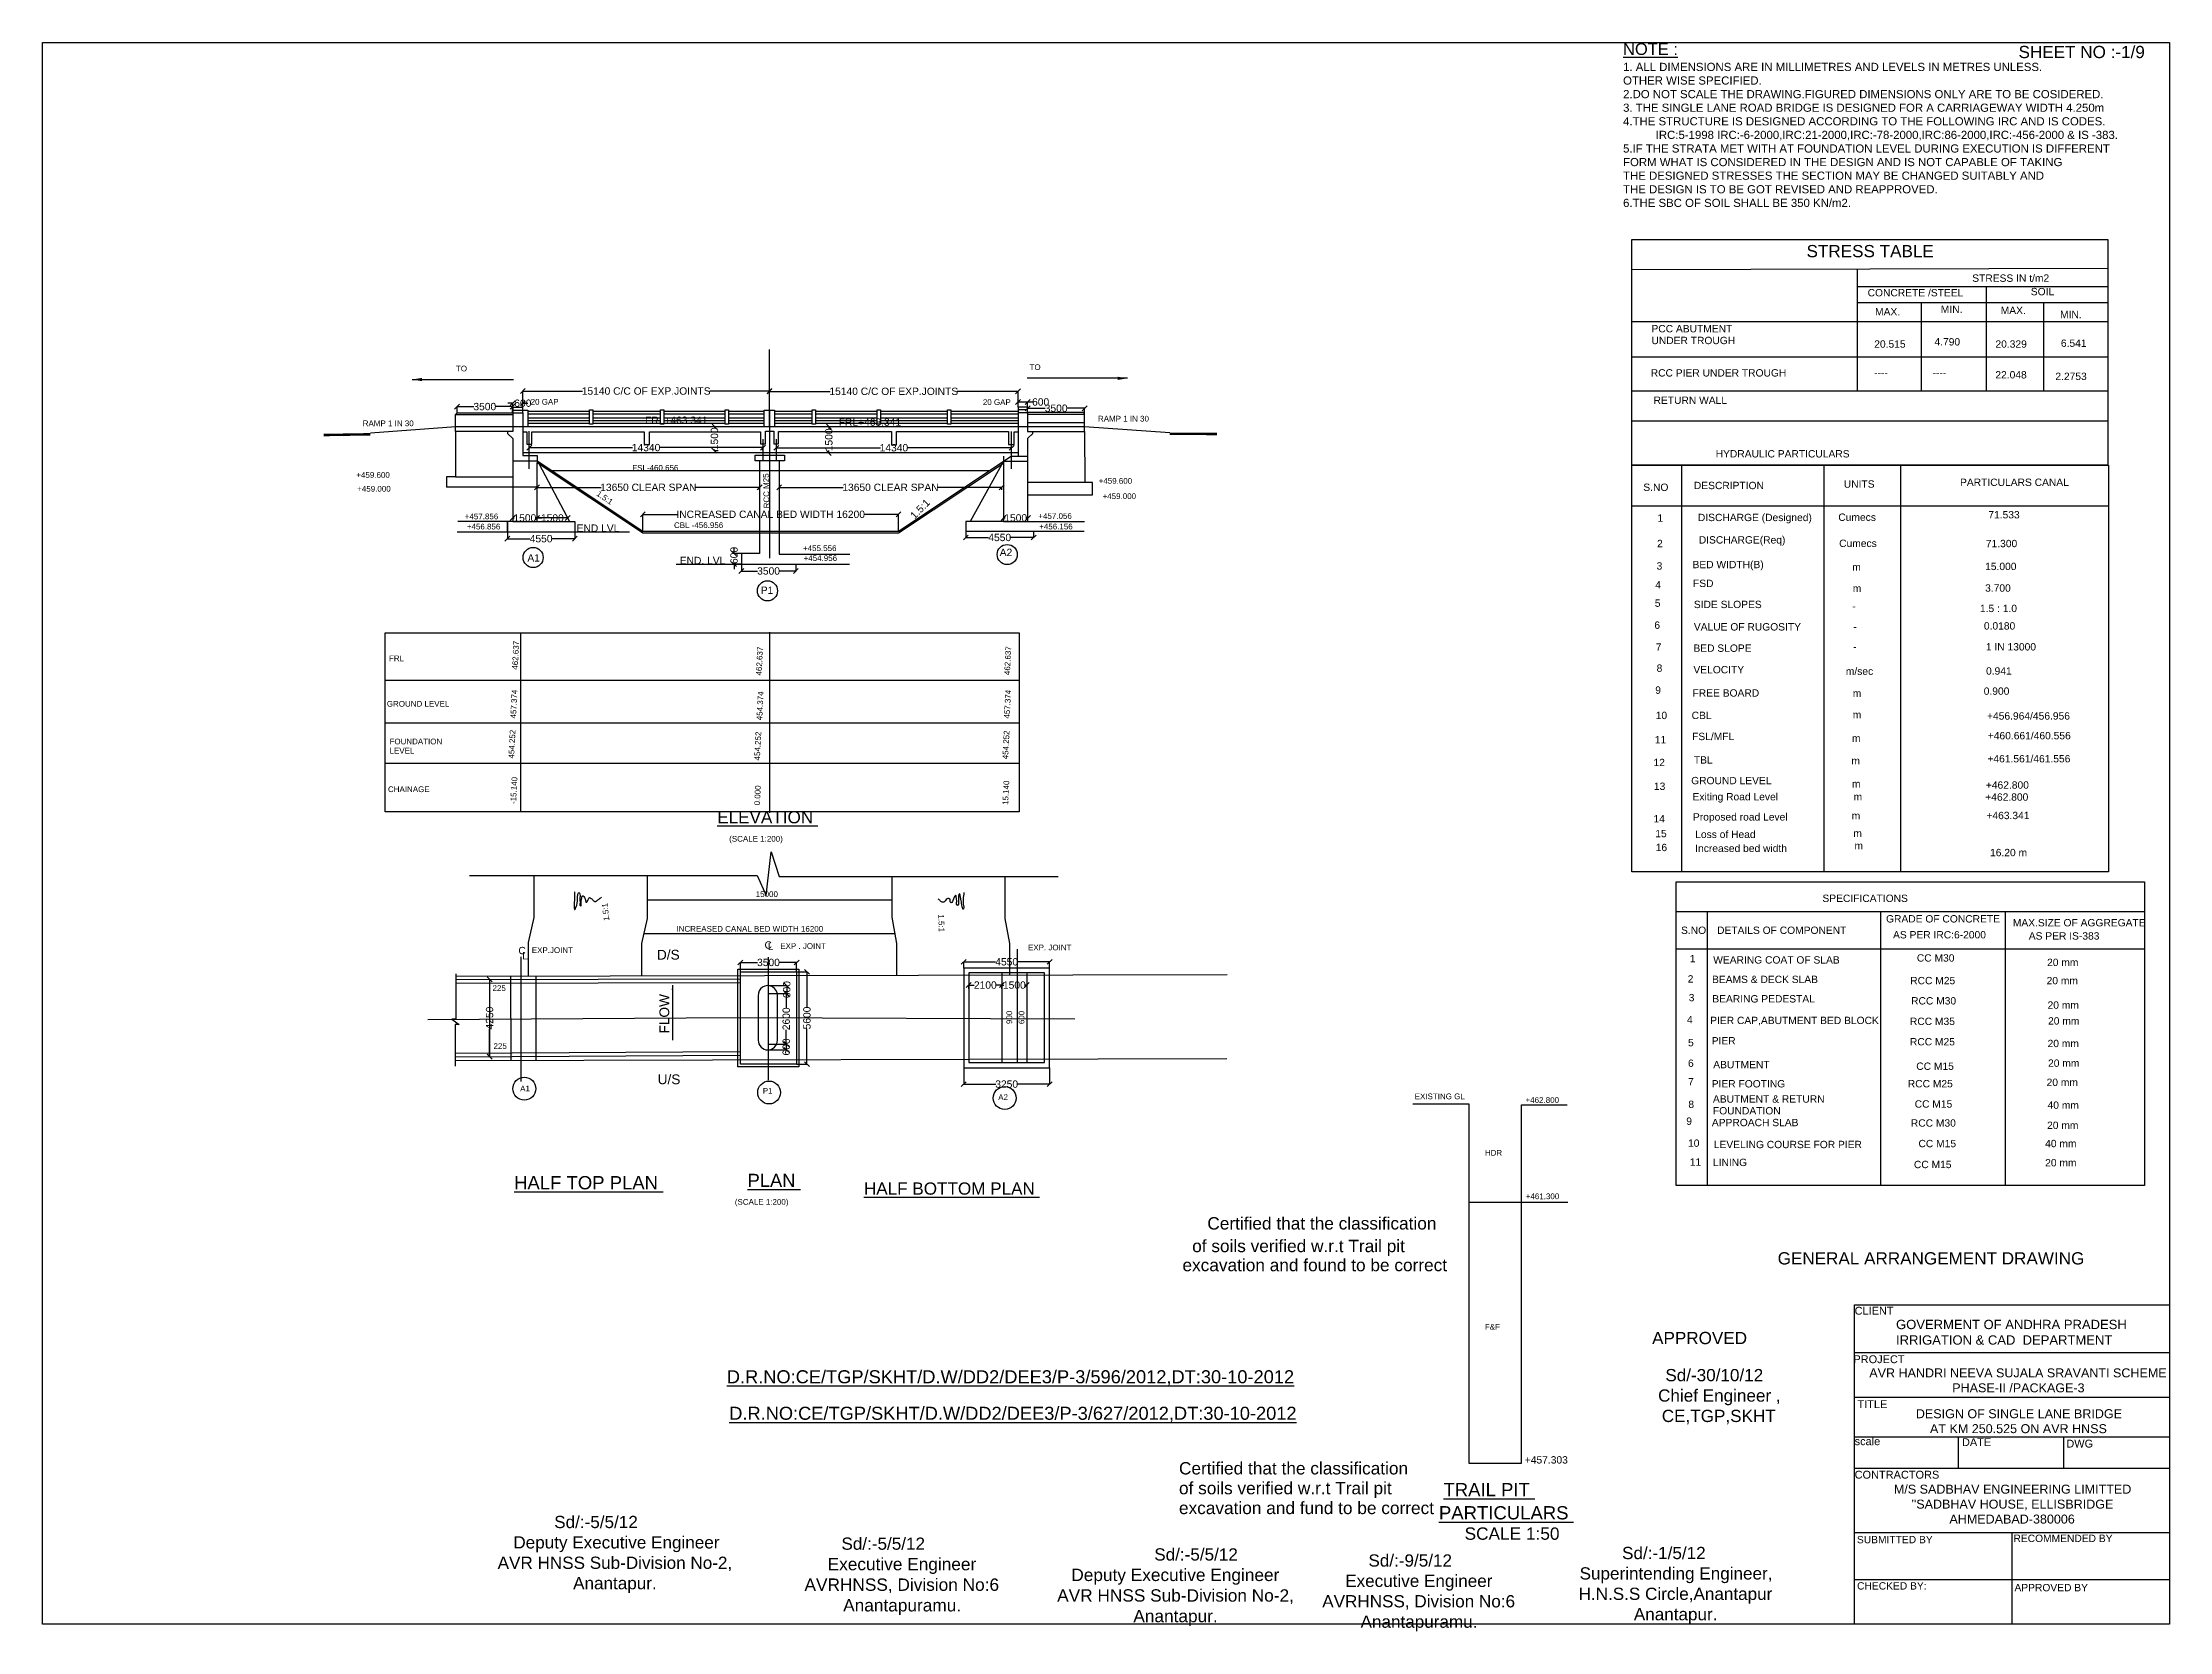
# Model space of a CAD drawing. Header units: inches. Extents: x -29196 to 101196, y -71293 to 26114.
import ezdxf
from ezdxf.enums import TextEntityAlignment as Align

# ---------------------------------------------------------------- set-up
doc = ezdxf.new("R2010")
doc.units = ezdxf.units.IN
doc.header["$LTSCALE"] = 15
doc.header["$MEASUREMENT"] = 0
doc.layers.get('0').update_dxf_attribs({"color": 50})
for name, color, linetype in [('DRAWING', 7, 'Continuous'), ('TEXT', 7, 'Continuous'), ('text1', 7, 'Continuous'), ('text2', 7, 'Continuous')]:
    doc.layers.add(name, color=color, linetype=linetype)
doc.styles.get("Standard").update_dxf_attribs({"font": 'arial.ttf', "height": 450})
doc.dimstyles.get("Standard").update_dxf_attribs({"dimtxt": 0.18, "dimasz": 0.18, "dimexe": 0.18, "dimexo": 0.0625, "dimgap": 0.09, "dimtad": 0, "dimtih": 1, "dimtoh": 1, "dimdec": 4, "dimzin": 0, "dimdsep": 46, "dimtxsty": 'Standard', "dimcen": 0.09, "dimadec": 0, "dimazin": 0, "dimtfac": 1, "dimtdec": 4, "dimtofl": 0, "dimtmove": 0, "dimatfit": 3, "dimfxl": 1, "dimtolj": 1, "dimtzin": 0, "dimarcsym": 0})

msp = doc.modelspace()

# ---------------------------------------------------------------- texts
at = {"layer": 'DRAWING', "color": 0}
for s, height, p in [('TO', 350, (-3849.9, 5952.4)), ('TO ', 350, (31315.8, 6036.3)), ('20 GAP', 350, (728.6, 3915.6)), ('20 GAP', 350, (28449.8, 3896.4)), ('RAMP 1 IN 30', 350, (-9565.8, 2595.7)), ('RAMP 1 IN 30 ', 350, (35507.1, 2880.6)), ('FSL-460.656', 350, (6958.9, -132.9)), ('+459.600', 350, (-9957.4, -570.4)), ('+459.000', 350, (-9904.5, -1416)), ('+459.600', 350, (35550.7, -935.1)), ('+459.000', 350, (35790.7, -1872.7)), ('+457.856', 350, (-3310.7, -3111.4)), ('+456.856', 350, (-3183.4, -3734.4)), ('CBL -456.956', 350, (9516.6, -3649.5)), ('+457.056', 350, (31852.3, -3088)), ('+456.156', 350, (31906.9, -3731.2)), ('+455.556', 350, (17425.3, -5060.4)), ('+454.956', 350, (17461.6, -5669.3)), ('FRL', 350, (-7959, -11812.7)), ('GROUND LEVEL ', 350, (-8088.4, -14599)), ('FOUNDATION ', 350, (-7923.8, -16909.8)), ('LEVEL ', 350, (-7923.8, -17472.1)), ('CHAINAGE ', 350, (-8017.9, -19837.1)), ('(SCALE 1:200)', 350, (12899.5, -22873.4)), ('15000', 350, (14527.8, -26270.2)), ('INCREASED CANAL BED WIDTH 16200', 350, (9665.7, -28394.5)), ('EXP.JOINT ', 350, (798.6, -29702.5)), ('D/S ', 600, (8468.4, -30107.5)), ('EXP . JOINT ', 350, (16030.3, -29448.2)), ('EXP. JOINT ', 350, (31219.7, -29538)), ('225', 350, (-1610.5, -32028.8)), ('225', 350, (-1548.2, -35581)), ('U/S', 600, (8512.9, -37743.4)), ('A1', 350, (85.3, -38183.5)), ('P1', 350, (14958.6, -38323.6)), ('A2', 350, (29393.9, -38710.7))]:
    msp.add_text(s, height=height, dxfattribs=at).set_placement(p)
for s, height, rotation, p in [(' RCC M25', 350, 91.22533, (15371.1, -2576.4)), ('1.5:1', 350, 325.786538, (4726.7, -1630.4)), ('462.637', 350, 87.073065, (-68.2, -12340.6)), ('462.637', 350, 87.073065, (14884.9, -12696.1)), ('462.637', 350, 87.073065, (30104.7, -12670)), ('457.374', 350, 87.073065, (-170.8, -15334.1)), ('454.374', 350, 87.073065, (14920.6, -15439.9)), ('457.374', 350, 87.073065, (30092.6, -15340.4)), ('454.252', 350, 87.073065, (-288.9, -17787.8)), ('454.252', 350, 87.073065, (14777.6, -17903.6)), ('454.252', 350, 87.073065, (29996.7, -17832.3)), ('-15.140', 350, 87.073065, (-170.8, -20571.8)), ('0.000', 350, 87.073065, (14777.6, -20659.3)), ('15.140', 350, 87.073065, (29996.7, -20630.8)), ('1.5:1', 350, 96.544029, (5559.1, -27704)), ('1.5:1', 350, 272.095511, (25714.8, -27337.5)), ('FLOW', 600, 90, (9222.4, -34637.3)), ('900', 350, 90, (30248.3, -34054.8)), ('600', 350, 90, (30994.3, -34062.2))]:
    msp.add_text(s, height=height, rotation=rotation, dxfattribs=at).set_placement(p)
at = {"layer": 'TEXT', "color": 0}
for s, height, p in [('SHEET NO :-1/9', 750, (91944.3, 25158.9)), ('STRESS TABLE ', 750, (78947.9, 12952.9)), ('STRESS IN t/m2', 450, (89106.5, 11446.4)), ('CONCRETE /STEEL', 450, (82691.9, 10553.8)), ('SOIL', 450, (92696.2, 10621.5)), ('MAX.', 450, (83149, 9386.4)), ('MIN.', 450, (87177.8, 9538.6)), ('MAX.', 450, (90851.1, 9471)), ('MIN.', 450, (94490.5, 9217.2)), ('UNDER TROUGH', 450, (69438.6, 7625.8)), ('PCC ABUTMENT ', 450, (69438.6, 8348.7)), ('20.515', 450, (83098.2, 7406.8)), ('4.790', 450, (86788.4, 7542.1)), ('20.329', 450, (90529.5, 7406.8)), ('6.541', 450, (94541.3, 7457.5)), ('RCC PIER UNDER TROUGH', 450, (69395.4, 5638.8)), ('----', 450, (83094.1, 5659.7)), ('----', 450, (86675.5, 5659.7)), ('22.048', 450, (90524.2, 5520.8)), ('2.2753', 450, (94202.8, 5427.2)), ('RETURN WALL ', 450, (69567.8, 3960.6)), ('END LVL ', 450, (3547.6, -3879.9)), ('A2', 450, (29483.9, -5367)), ('A1', 450, (529.6, -5707.3)), ('END. LVL', 450, (9867.7, -5862.9)), ('P1', 450, (14834.7, -7686.3)), ('%%UELEVATION ', 750, (12167.9, -21749)), ('%%UHALF BOTTOM PLAN ', 750, (21159.7, -44516.2)), ('GENERAL ARRANGEMENT DRAWING ', 750, (77176.7, -48794.8)), ('CLIENT ', 481.26, (81894.5, -51870.6)), ('APPROVED', 750, (69479.1, -53679.2)), ('PROJECT', 481.26, (81820.1, -54844)), ('TITLE  ', 481.26, (82069.8, -57601.8)), ('scale ', 481.26, (81894.5, -59872.6)), ('DATE', 481.26, (88475, -59929.2)), ('DWG', 481.26, (94874.2, -60018.1)), ('+457.303', 450, (61674.7, -60998.5)), ('CONTRACTORS', 481.262, (81894.5, -61922)), ('SCALE 1:50', 756.95, (57983.9, -65672.5)), ('SUBMITTED BY', 450, (82035.5, -65886.4)), ('RECOMMENDED BY ', 450, (91631.2, -65808.6)), ('CHECKED BY:', 450, (82045.3, -68724.2)), ('APPROVED BY ', 450, (91693.9, -68830))]:
    msp.add_text(s, height=height, dxfattribs=at).set_placement(p)
at = {"layer": 'TEXT'}
for s, p in [('FRL+463.341', (7739.1, 2734.5)), ('FRL+463.341 ', (19613.9, 2620.4)), ('HYDRAULIC PARTICULARS ', (73376.5, 678.7)), ('S.NO ', (68941.2, -1373.2)), ('DESCRIPTION ', (72040.5, -1264.2)), ('UNITS ', (81229.5, -1177)), ('PARTICULARS CANAL', (88356.1, -1067.2)), ('71.533', (90091.6, -3056.9)), ('1', (69810.3, -3255.9)), ('DISCHARGE (Designed)', (72287.6, -3224.3)), ('Cumecs ', (80895.1, -3207.7)), ('2', (69782.8, -4822.5)), ('DISCHARGE(Req)', (72342.6, -4598.5)), ('Cumecs ', (80946.4, -4811.3)), ('71.300', (89940.6, -4822.5)), ('3', (69755.3, -6196.7)), ('BED WIDTH(B)', (71957.4, -6110.1)), ('m', (81749.1, -6261.4)), ('15.000', (89895.2, -6226)), ('4', (69672.8, -7351)), ('FSD', (71984.9, -7264.4)), ('m', (81783.2, -7575)), ('3.700', (89895, -7549)), ('5', (69645.2, -8477.8)), ('SIDE SLOPES ', (72039.9, -8556.2)), ('-', (81749.1, -8666.8)), ('1.5 : 1.0', (89577.7, -8801.5)), ('6', (69617.7, -9824.5)), ('VALUE OF RUGOSITY', (72039.9, -9930.3)), ('-', (81817.5, -9920.6)), ('0.0180', (89819.4, -9873)), ('7', (69700.3, -11171.2)), ('BED SLOPE ', (72012.4, -11236.4)), ('-', (81800.4, -11148.9)), ('1 IN 13000', (89940.3, -11155.7)), ('8', (69755.3, -12463)), ('VELOCITY ', (72012.4, -12555.6)), ('m/sec', (81356.4, -12650.2)), ('0.941', (89951.7, -12634.9)), ('9', (69672.8, -13809.7)), ('FREE BOARD', (71957.4, -13984.8)), ('m', (81782.6, -14007)), ('0.900', (89808.9, -13871.3)), ('10', (69700.7, -15360.9)), ('CBL', (71902.3, -15359)), ('m', (81782.6, -15320.6)), ('+456.964/456.956', (90011.2, -15393.2)), ('11', (69645.6, -16845)), ('FSL/MFL', (71929.8, -16650.7)), ('m', (81731.4, -16758.2)), ('+460.661/460.556', (90059.1, -16601.1)), ('12', (69563.1, -18246.7)), ('TBL', (72039.3, -18090.5)), ('m', (81697.3, -18140)), ('+461.561/461.556', (90035.2, -18015.9)), ('13', (69590.6, -19703.3)), ('GROUND LEVEL', (71874.3, -19354.7)), ('m', (81731.4, -19556)), ('+462.800', (89939.8, -19627.6)), ('Exiting Road Level', (71956.8, -20344.2)), ('m', (81834, -20348.5)), ('+462.800', (89904.1, -20364.7)), ('14', (69563, -21695.5)), ('15', (69673.1, -22602.5)), ('Proposed road Level', (71984.3, -21580.9)), ('m', (81714.5, -21508.6)), ('+463.341', (89975.5, -21494.2)), ('16', (69700.6, -23454.5)), ('Loss of Head', (72121.9, -22652.8)), ('Increased bed width', (72121.9, -23504.8)), ('m', (81816.9, -22583.3)), ('m', (81885.2, -23351)), ('16.20 m', (90196.9, -23766.9)), ('SPECIFICATIONS ', (79921.3, -26572.6)), ('GRADE OF CONCRETE ', (83821.5, -27830.1)), ('S.NO', (71253.8, -28531)), ('DETAILS OF COMPONENT ', (73462.9, -28531)), ('AS PER IRC:6-2000', (84250.6, -28806.5)), ('MAX.SIZE OF AGGREGATE', (91593.9, -28068.3)), ('AS PER IS-383', (92571.4, -28878)), ('C', (-25.4, -29774.6)), ('L', (213.1, -30096.6)), ('C', (15065.7, -29435.8)), ('L', (15266.4, -29526.1)), ('1', (71787.3, -30270.1)), ('WEARING COAT OF SLAB', (73226.7, -30349.3)), ('CC M30', (85709.8, -30228.7)), ('2', (71660.7, -31513)), ('BEAMS & DECK SLAB', (73152, -31541.9)), ('RCC M25', (85302.2, -31616.7)), ('20 mm ', (93664.5, -31618.4)), ('20 mm ', (93694, -30500.8)), ('3', (71724, -32658.2)), ('BEARING PEDESTAL ', (73170.7, -32734.5)), ('RCC M30', (85357.8, -32856.7)), ('4', (71618.6, -34006.5)), ('PIER CAP,ABUTMENT BED BLOCK ', (73040.1, -34057.6)), ('RCC M35', (85283.7, -34115.2)), ('20 mm ', (93723.4, -33118.2)), ('20 mm ', (93752.9, -34088.7)), ('5', (71681.8, -35417.9)), ('PIER ', (73133.4, -35306.2)), ('RCC M25', (85284, -35365.6)), ('20 mm ', (93723.4, -35471)), ('6', (71681.8, -36681.9)), ('ABUTMENT ', (73226.6, -36767.5)), ('CC M15', (85673, -36864.7)), ('20 mm ', (93752.9, -36676.7)), ('7', (71681.8, -37819.5)), ('PIER FOOTING ', (73133.3, -37941.5)), ('RCC M25', (85154.3, -37938.1)), ('20 mm ', (93664.5, -37853.1)), ('8', (71702.4, -39200.7)), ('ABUTMENT & RETURN ', (73207.9, -38873.2)), ('CC M15 ', (85575.6, -39180.7)), ('40 mm', (93723, -39252.3)), ('9', (71575.8, -40232.9)), ('APPROACH SLAB ', (73143.1, -40318)), ('FOUNDATION ', (73207.9, -39596.1)), ('RCC M30', (85342.1, -40347.2)), ('20 mm ', (93693.6, -40487.5)), ('10', (71681.3, -41581.2)), ('LEVELING COURSE FOR PIER ', (73261, -41664.9)), ('CC M15', (85809.2, -41607)), ('40 mm ', (93575.8, -41605)), ('11', (71786.7, -42739.8)), ('LINING ', (73208.6, -42763.4)), ('CC M15', (85528.9, -42890.2)), ('20 mm ', (93575.8, -42781.4))]:
    msp.add_text(s, height=450, dxfattribs=at).set_placement(p)
at = {"layer": 'TEXT', "color": 0}
msp.add_text('1.5:1', height=450, rotation=45.600621, dxfattribs=at).set_placement((24270.3, -3134.9))
at = {"layer": 'TEXT', "color": 0, "attachment_point": 1}
for s, insert, char_height, width in [('\\pi-0.37288;{\\H1.0389x;GOVERMENT OF ANDHRA PRADESH \\P\\pi435.19;IRRIGATION & CAD  DEPARTMENT} ', (84434.8, -52187.2), 550, 14040.526), ('^I  Sd/-30/10/12 \\P\\pi3137.4;Chief Engineer ,                          \\P\\pi3365;CE,TGP,SKHT', (66709, -55203.6), 750, 13642.757), ('\\pi355.48;AVR HANDRI NEEVA SUJALA SRAVANTI SCHEME\\P\\pi5441.1;PHASE-II /PACKAGE-3', (82438.3, -55165.1), 550, 18900.72), ('\\pi3181.6;DESIGN OF SINGLE LANE BRIDGE  \\P\\pi4047.3;AT KM 250.525 ON AVR HNSS', (82468.2, -57668.8), 550, 18900.72), ("\\pi2220.3;M/S SADBHAV ENGINEERING LIMITTED \\P\\pi3299.3;''SADBHAV HOUSE, ELLISBRIDGE  \\P\\pi5624.6;AHMEDABAD-380006", (82081.7, -62294.7), 550, 18900.72), ('\\A1;^I  Sd/:-5/5/12\\P\\pi786.42; Deputy Executive Engineer  \\P\\pi113.93;AVR HNSS Sub-Division No-2, \\P\\pi4740.8;Anantapur.', (-1409.5, -64206), 750, 14516.737), ('^I  Sd/:-5/5/12 \\P\\pi2737.2;{\\H1.0093x;Executive Engineer  \\P\\pi1317.7;AVRHNSS, Division No:6 \\P\\pi3688.8;Anantapuramu.}', (16198, -65534), 750, 14516.737), ('^I^ISd/:-5/5/12 {\\H1.0093x;\\P\\pi913.93;Deputy Executive Engineer  \\P\\pi47.484;AVR HNSS Sub-Division No-2, \\P\\pi4717.4;Anantapur.}', (32958.9, -66195.4), 750, 14516.737), ('^I  Sd/:-1/5/12 \\P\\pi978.95;Superintending Engineer, \\P\\pi916.54;H.N.S.S Circle,Anantapur \\P\\pi4303.8;Anantapur.', (64055.7, -66108.3), 750, 13642.757), ('^I^I  Sd/:-9/5/12 \\P\\pi5158.9;Executive Engineer  \\P\\pi3752.6;AVRHNSS, Division No:6 \\P\\pi6101.8;Anantapuramu.', (45505.5, -66566.1), 750, 19276.944)]:
    msp.add_mtext(s, dxfattribs=dict(at, insert=insert, char_height=char_height, width=width))
at = {"layer": 'text1', "color": 0}
for s, height, p in [('EXISTING GL', 350, (54924.8, -38664.5)), ('+462.800', 350, (61720.6, -38888.5)), ('HDR ', 350, (59226.4, -42123.1)), ('%%UHALF TOP PLAN ', 811.977, (-288.4, -44188.2)), ('%%UPLAN ', 803.21, (14029.5, -44040.8)), ('(SCALE 1:200)', 350, (13246, -45134.7)), ('+461.300', 350, (61735.2, -44791.8)), ('F&F', 350, (59227, -52796)), ('%%UD.R.NO:CE/TGP/SKHT/D.W/DD2/DEE3/P-3/596/2012,DT:30-10-2012', 800, (12755.2, -56078.8)), ('%%UD.R.NO:CE/TGP/SKHT/D.W/DD2/DEE3/P-3/627/2012,DT:30-10-2012', 800, (12904.6, -58316.7)), ('Certified that the classification ', 756.946, (40474.6, -61667.8)), ('of soils verified w.r.t Trail pit ', 756.946, (40474.6, -62883.8)), ('%%UTRAIL PIT ', 811.977, (56688.7, -63004.3)), ('excavation and fund to be correct ', 756.946, (40474.6, -64099.8)), ('%%UPARTICULARS ', 811.977, (56412.9, -64423.8))]:
    msp.add_text(s, height=height, dxfattribs=at).set_placement(p)
for s, p in [('Certified that the classification ', (56552.3, -46652.5)), ('of soils verified w.r.t Trail pit ', (54620.6, -48040.5)), ('excavation and found to be correct ', (57204.6, -49209.4))]:
    msp.add_text(s, height=756.946, dxfattribs=at).set_placement(p, align=Align.RIGHT)
at = {"layer": 'text1', "color": 0, "insert": (67699.6, 26074.6), "char_height": 500, "width": 31576.297, "attachment_point": 1}
msp.add_mtext('{\\H1.4444x;\\LNOTE :\\P}1. ALL DIMENSIONS ARE IN MILLIMETRES AND LEVELS IN METRES UNLESS.\\POTHER WISE SPECIFIED.\\P2.DO NOT SCALE THE DRAWING.FIGURED DIMENSIONS ONLY ARE TO BE COSIDERED.\\P3. THE SINGLE LANE ROAD BRIDGE IS DESIGNED FOR A CARRIAGEWAY WIDTH 4.250m\\P4.THE STRUCTURE IS DESIGNED ACCORDING TO THE FOLLOWING IRC AND IS CODES.\\P^IIRC:5-1998 IRC:-6-2000,IRC:21-2000,IRC:-78-2000,IRC:86-2000,IRC:-456-2000 & IS -383.\\P5.IF THE STRATA MET WITH AT FOUNDATION LEVEL DURING EXECUTION IS DIFFERENT FORM WHAT IS CONSIDERED IN THE DESIGN AND IS NOT CAPABLE OF TAKING \\PTHE DESIGNED STRESSES THE SECTION MAY BE CHANGED SUITABLY AND\\PTHE DESIGN IS TO BE GOT REVISED AND REAPPROVED.\\P6.THE SBC OF SOIL SHALL BE 350 KN/m2.      \\P\\P ', dxfattribs=at)

# ---------------------------------------------------------------- blocks, each defined once
blk = doc.blocks.new('_Oblique')
at = {"color": 0, "linetype": 'ByBlock', "lineweight": -2}
blk.add_line((-0.5, -0.5), (0.5, 0.5), dxfattribs=at)
blk = doc.blocks.new('*D5')
at = {"layer": 'Defpoints', "color": 0, "transparency": 16777216}
for p in [(7604, -3850), (23279, -2809), (23279, -3850)]:
    blk.add_point(p, dxfattribs=at)
at = {"layer": 'TEXT', "color": 0, "lineweight": -2, "transparency": 16777216}
for p, q in [((7604, -3850), (7604, -2809)), ((7604, -2809), (9704, -2809)), ((23279, -2809), (21179, -2809)), ((23279, -3850), (23279, -2809))]:
    blk.add_line(p, q, dxfattribs=at)
at = {"layer": 'TEXT', "color": 0, "lineweight": -2, "transparency": 16777216, "xscale": 300, "yscale": 300, "zscale": 300, "rotation": 180}
blk.add_blockref('_Oblique', (7604, -2809), dxfattribs=at)
at = {"layer": 'TEXT', "color": 0, "lineweight": -2, "transparency": 16777216, "xscale": 300, "yscale": 300, "zscale": 300}
blk.add_blockref('_Oblique', (23279, -2809), dxfattribs=at)
at = {"layer": 'TEXT', "color": 0, "transparency": 16777216, "insert": (15442, -2809), "char_height": 450, "attachment_point": 5}
blk.add_mtext('\\A1;INCREASED CANAL BED WIDTH 16200', dxfattribs=at)
blk = doc.blocks.new('*D6')
at = {"layer": 'Defpoints', "color": 0, "transparency": 16777216}
for p in [(1124, -1143), (14766, -1158), (14766, -1297)]:
    blk.add_point(p, dxfattribs=at)
at = {"layer": 'TEXT', "color": 0, "lineweight": -2, "transparency": 16777216}
for p, q in [((1124, -1143), (1124, -1158)), ((1124, -1158), (5052, -1158)), ((14766, -1158), (10838, -1158)), ((14766, -1297), (14766, -1158))]:
    blk.add_line(p, q, dxfattribs=at)
at = {"layer": 'TEXT', "color": 0, "lineweight": -2, "transparency": 16777216, "xscale": 300, "yscale": 300, "zscale": 300, "rotation": 180}
blk.add_blockref('_Oblique', (1124, -1158), dxfattribs=at)
at = {"layer": 'TEXT', "color": 0, "lineweight": -2, "transparency": 16777216, "xscale": 300, "yscale": 300, "zscale": 300}
blk.add_blockref('_Oblique', (14766, -1158), dxfattribs=at)
at = {"layer": 'TEXT', "color": 0, "transparency": 16777216, "insert": (7945, -1158), "char_height": 450, "attachment_point": 5}
blk.add_mtext('\\A1;13650 CLEAR SPAN ', dxfattribs=at)
blk = doc.blocks.new('*D7')
at = {"layer": 'Defpoints', "color": 0, "transparency": 16777216}
for p in [(15966, -1143), (29608, -1158), (29608, -1297)]:
    blk.add_point(p, dxfattribs=at)
at = {"layer": 'TEXT', "color": 0, "lineweight": -2, "transparency": 16777216}
for p, q in [((15966, -1143), (15966, -1158)), ((15966, -1158), (19895, -1158)), ((29608, -1158), (25680, -1158)), ((29608, -1297), (29608, -1158))]:
    blk.add_line(p, q, dxfattribs=at)
at = {"layer": 'TEXT', "color": 0, "lineweight": -2, "transparency": 16777216, "xscale": 300, "yscale": 300, "zscale": 300, "rotation": 180}
blk.add_blockref('_Oblique', (15966, -1158), dxfattribs=at)
at = {"layer": 'TEXT', "color": 0, "lineweight": -2, "transparency": 16777216, "xscale": 300, "yscale": 300, "zscale": 300}
blk.add_blockref('_Oblique', (29608, -1158), dxfattribs=at)
at = {"layer": 'TEXT', "color": 0, "transparency": 16777216, "insert": (22787, -1158), "char_height": 450, "attachment_point": 5}
blk.add_mtext('\\A1;13650 CLEAR SPAN ', dxfattribs=at)
blk = doc.blocks.new('*D8')
at = {"layer": 'Defpoints', "color": 0, "transparency": 16777216}
for p in [(13645, -5863), (16985, -5863), (16985, -6283)]:
    blk.add_point(p, dxfattribs=at)
at = {"layer": 'TEXT', "color": 0, "lineweight": -2, "transparency": 16777216}
for p, q in [((13645, -5863), (13645, -6283)), ((13645, -6283), (14644, -6283)), ((16985, -6283), (15986, -6283)), ((16985, -5863), (16985, -6283))]:
    blk.add_line(p, q, dxfattribs=at)
at = {"layer": 'TEXT', "color": 0, "lineweight": -2, "transparency": 16777216, "xscale": 300, "yscale": 300, "zscale": 300, "rotation": 180}
blk.add_blockref('_Oblique', (13645, -6283), dxfattribs=at)
at = {"layer": 'TEXT', "color": 0, "lineweight": -2, "transparency": 16777216, "xscale": 300, "yscale": 300, "zscale": 300}
blk.add_blockref('_Oblique', (16985, -6283), dxfattribs=at)
at = {"layer": 'TEXT', "color": 0, "transparency": 16777216, "insert": (15315, -6283), "char_height": 450, "attachment_point": 5}
blk.add_mtext('\\A1;3500', dxfattribs=at)
blk = doc.blocks.new('*D9')
at = {"layer": 'Defpoints', "color": 0, "transparency": 16777216}
for p in [(13645, -5209), (13197, -5863), (13645, -5863)]:
    blk.add_point(p, dxfattribs=at)
at = {"layer": 'TEXT', "color": 0, "lineweight": -2, "transparency": 16777216}
for p, q in [((13197, -5209), (13197, -4909)), ((13644, -5209), (13197, -5209)), ((13644, -5863), (13197, -5863)), ((13197, -5863), (13197, -6163))]:
    blk.add_line(p, q, dxfattribs=at)
at = {"layer": 'TEXT', "color": 0, "lineweight": -2, "transparency": 16777216, "xscale": 300, "yscale": 300, "zscale": 300}
for p, rotation in [((13197, -5209), 270), ((13197, -5863), 90)]:
    blk.add_blockref('_Oblique', p, dxfattribs=dict(at, rotation=rotation))
at = {"layer": 'TEXT', "color": 0, "transparency": 16777216, "insert": (13197, -5329), "char_height": 450, "attachment_point": 5, "rotation": 90}
blk.add_mtext('\\A1;600', dxfattribs=at)
blk = doc.blocks.new('*D10')
at = {"layer": 'Defpoints', "color": 0, "transparency": 16777216}
for p in [(29716, -3245), (31212, -3029), (31212, -3245)]:
    blk.add_point(p, dxfattribs=at)
at = {"layer": 'TEXT', "color": 0, "lineweight": -2, "transparency": 16777216}
for p, q in [((29716, -3245), (29716, -3029)), ((29716, -3029), (29814, -3029)), ((31212, -3029), (31114, -3029)), ((31212, -3245), (31212, -3029))]:
    blk.add_line(p, q, dxfattribs=at)
at = {"layer": 'TEXT', "color": 0, "lineweight": -2, "transparency": 16777216, "xscale": 300, "yscale": 300, "zscale": 300, "rotation": 180}
blk.add_blockref('_Oblique', (29716, -3029), dxfattribs=at)
at = {"layer": 'TEXT', "color": 0, "lineweight": -2, "transparency": 16777216, "xscale": 300, "yscale": 300, "zscale": 300}
blk.add_blockref('_Oblique', (31212, -3029), dxfattribs=at)
at = {"layer": 'TEXT', "color": 0, "transparency": 16777216, "insert": (30464, -3029), "char_height": 450, "attachment_point": 5}
blk.add_mtext('\\A1;1500', dxfattribs=at)
blk = doc.blocks.new('*D11')
at = {"layer": 'Defpoints', "color": 0, "transparency": 16777216}
for p in [(27405, -3845), (31565, -3845), (31565, -4229)]:
    blk.add_point(p, dxfattribs=at)
at = {"layer": 'TEXT', "color": 0, "lineweight": -2, "transparency": 16777216}
for p, q in [((27405, -3845), (27405, -4229)), ((31565, -3845), (31565, -4229)), ((27405, -4229), (28804, -4229)), ((31565, -4229), (30165, -4229))]:
    blk.add_line(p, q, dxfattribs=at)
at = {"layer": 'TEXT', "color": 0, "lineweight": -2, "transparency": 16777216, "xscale": 300, "yscale": 300, "zscale": 300, "rotation": 180}
blk.add_blockref('_Oblique', (27405, -4229), dxfattribs=at)
at = {"layer": 'TEXT', "color": 0, "lineweight": -2, "transparency": 16777216, "xscale": 300, "yscale": 300, "zscale": 300}
blk.add_blockref('_Oblique', (31565, -4229), dxfattribs=at)
at = {"layer": 'TEXT', "color": 0, "transparency": 16777216, "insert": (29485, -4229), "char_height": 450, "attachment_point": 5}
blk.add_mtext('\\A1;4550', dxfattribs=at)
blk = doc.blocks.new('*D12')
at = {"layer": 'Defpoints', "color": 0, "transparency": 16777216}
for p in [(641, 1131), (14969, 1282), (14969, 1134)]:
    blk.add_point(p, dxfattribs=at)
at = {"layer": 'TEXT', "color": 0, "lineweight": -2, "transparency": 16777216}
for p, q in [((641, 1131), (641, 1282)), ((641, 1282), (6980, 1282)), ((14969, 1282), (8630, 1282)), ((14969, 1134), (14969, 1282))]:
    blk.add_line(p, q, dxfattribs=at)
at = {"layer": 'TEXT', "color": 0, "lineweight": -2, "transparency": 16777216, "xscale": 300, "yscale": 300, "zscale": 300, "rotation": 180}
blk.add_blockref('_Oblique', (641, 1282), dxfattribs=at)
at = {"layer": 'TEXT', "color": 0, "lineweight": -2, "transparency": 16777216, "xscale": 300, "yscale": 300, "zscale": 300}
blk.add_blockref('_Oblique', (14969, 1282), dxfattribs=at)
at = {"layer": 'TEXT', "color": 0, "transparency": 16777216, "insert": (7805, 1282), "char_height": 450, "attachment_point": 5}
blk.add_mtext('\\A1;14340', dxfattribs=at)
blk = doc.blocks.new('*D13')
at = {"layer": 'Defpoints', "color": 0, "transparency": 16777216}
for p in [(12196, 2561), (11999, 1085), (12231, 1085)]:
    blk.add_point(p, dxfattribs=at)
at = {"layer": 'TEXT', "color": 0, "lineweight": -2, "transparency": 16777216}
for p, q in [((12196, 2561), (11999, 2561)), ((11999, 2561), (11999, 2473)), ((11999, 1085), (11999, 1173)), ((12231, 1085), (11999, 1085))]:
    blk.add_line(p, q, dxfattribs=at)
at = {"layer": 'TEXT', "color": 0, "lineweight": -2, "transparency": 16777216, "xscale": 300, "yscale": 300, "zscale": 300}
for p, rotation in [((11999, 2561), 90), ((11999, 1085), 270)]:
    blk.add_blockref('_Oblique', p, dxfattribs=dict(at, rotation=rotation))
at = {"layer": 'TEXT', "color": 0, "transparency": 16777216, "insert": (11999, 1823), "char_height": 450, "attachment_point": 5, "rotation": 90}
blk.add_mtext('\\A1;1500', dxfattribs=at)
blk = doc.blocks.new('*D14')
at = {"layer": 'Defpoints', "color": 0, "transparency": 16777216}
for p in [(19939, 2561), (19011, 955), (19939, 955)]:
    blk.add_point(p, dxfattribs=at)
at = {"layer": 'TEXT', "color": 0, "lineweight": -2, "transparency": 16777216}
for p, q in [((19939, 2561), (19011, 2561)), ((19011, 2561), (19011, 2408)), ((19011, 955), (19011, 1108)), ((19939, 955), (19011, 955))]:
    blk.add_line(p, q, dxfattribs=at)
at = {"layer": 'TEXT', "color": 0, "lineweight": -2, "transparency": 16777216, "xscale": 300, "yscale": 300, "zscale": 300}
for p, rotation in [((19011, 2561), 90), ((19011, 955), 270)]:
    blk.add_blockref('_Oblique', p, dxfattribs=dict(at, rotation=rotation))
at = {"layer": 'TEXT', "color": 0, "transparency": 16777216, "insert": (19011, 1758), "char_height": 450, "attachment_point": 5, "rotation": 90}
blk.add_mtext('\\A1;1500', dxfattribs=at)
blk = doc.blocks.new('*D15')
at = {"layer": 'Defpoints', "color": 0, "transparency": 16777216}
for p in [(15784, 1270), (30212, 1270), (30212, 1270)]:
    blk.add_point(p, dxfattribs=at)
at = {"layer": 'TEXT', "color": 0, "lineweight": -2, "transparency": 16777216}
for p, q in [((15784, 1270), (15784, 1271)), ((15784, 1270), (22173, 1270)), ((30212, 1270), (23823, 1270)), ((30212, 1270), (30212, 1271))]:
    blk.add_line(p, q, dxfattribs=at)
at = {"layer": 'TEXT', "color": 0, "lineweight": -2, "transparency": 16777216, "xscale": 300, "yscale": 300, "zscale": 300, "rotation": 180}
blk.add_blockref('_Oblique', (15784, 1270), dxfattribs=at)
at = {"layer": 'TEXT', "color": 0, "lineweight": -2, "transparency": 16777216, "xscale": 300, "yscale": 300, "zscale": 300}
blk.add_blockref('_Oblique', (30212, 1270), dxfattribs=at)
at = {"layer": 'TEXT', "color": 0, "transparency": 16777216, "insert": (22998, 1270), "char_height": 450, "attachment_point": 5}
blk.add_mtext('\\A1;14340', dxfattribs=at)
blk = doc.blocks.new('*D16')
at = {"layer": 'Defpoints', "color": 0, "transparency": 16777216}
for p in [(15371, 4748), (249, 3735), (15371, 3735)]:
    blk.add_point(p, dxfattribs=at)
at = {"layer": 'TEXT', "color": 0, "lineweight": -2, "transparency": 16777216}
for p, q in [((249, 3735), (249, 4748)), ((249, 4748), (3913, 4748)), ((15371, 4748), (11707, 4748)), ((15371, 3735), (15371, 4748))]:
    blk.add_line(p, q, dxfattribs=at)
at = {"layer": 'TEXT', "color": 0, "lineweight": -2, "transparency": 16777216, "xscale": 300, "yscale": 300, "zscale": 300, "rotation": 180}
blk.add_blockref('_Oblique', (249, 4748), dxfattribs=at)
at = {"layer": 'TEXT', "color": 0, "lineweight": -2, "transparency": 16777216, "xscale": 300, "yscale": 300, "zscale": 300}
blk.add_blockref('_Oblique', (15371, 4748), dxfattribs=at)
at = {"layer": 'TEXT', "color": 0, "transparency": 16777216, "insert": (7810, 4748), "char_height": 450, "attachment_point": 5}
blk.add_mtext('\\A1;15140 C/C OF EXP.JOINTS ', dxfattribs=at)
blk = doc.blocks.new('*D17')
at = {"layer": 'Defpoints', "color": 0, "transparency": 16777216}
for p in [(30606, 4731), (15371, 3582), (30606, 3756)]:
    blk.add_point(p, dxfattribs=at)
at = {"layer": 'TEXT', "color": 0, "lineweight": -2, "transparency": 16777216}
for p, q in [((15371, 3582), (15371, 4731)), ((15371, 4731), (19091, 4731)), ((30606, 4731), (26886, 4731)), ((30606, 3756), (30606, 4731))]:
    blk.add_line(p, q, dxfattribs=at)
at = {"layer": 'TEXT', "color": 0, "lineweight": -2, "transparency": 16777216, "xscale": 300, "yscale": 300, "zscale": 300, "rotation": 180}
blk.add_blockref('_Oblique', (15371, 4731), dxfattribs=at)
at = {"layer": 'TEXT', "color": 0, "lineweight": -2, "transparency": 16777216, "xscale": 300, "yscale": 300, "zscale": 300}
blk.add_blockref('_Oblique', (30606, 4731), dxfattribs=at)
at = {"layer": 'TEXT', "color": 0, "transparency": 16777216, "insert": (22989, 4731), "char_height": 450, "attachment_point": 5}
blk.add_mtext('\\A1;15140 C/C OF EXP.JOINTS ', dxfattribs=at)
blk = doc.blocks.new('*D18')
at = {"layer": 'Defpoints', "color": 0, "transparency": 16777216}
for p in [(31196, 4079), (30606, 3756), (31196, 3756)]:
    blk.add_point(p, dxfattribs=at)
at = {"layer": 'TEXT', "color": 0, "lineweight": -2, "transparency": 16777216}
for p, q in [((30606, 3757), (30606, 4079)), ((30606, 4079), (31196, 4079)), ((31196, 3757), (31196, 4079)), ((31196, 4079), (31496, 4079))]:
    blk.add_line(p, q, dxfattribs=at)
at = {"layer": 'TEXT', "color": 0, "lineweight": -2, "transparency": 16777216, "xscale": 300, "yscale": 300, "zscale": 300, "rotation": 180}
blk.add_blockref('_Oblique', (30606, 4079), dxfattribs=at)
at = {"layer": 'TEXT', "color": 0, "lineweight": -2, "transparency": 16777216, "xscale": 300, "yscale": 300, "zscale": 300}
blk.add_blockref('_Oblique', (31196, 4079), dxfattribs=at)
at = {"layer": 'TEXT', "color": 0, "transparency": 16777216, "insert": (31994, 4079), "char_height": 450, "attachment_point": 5}
blk.add_mtext('\\A1;600', dxfattribs=at)
blk = doc.blocks.new('*D19')
at = {"layer": 'Defpoints', "color": 0, "transparency": 16777216}
for p in [(249, 4004), (-369, 3735), (249, 3735)]:
    blk.add_point(p, dxfattribs=at)
at = {"layer": 'TEXT', "color": 0, "lineweight": -2, "transparency": 16777216}
for p, q in [((-369, 4004), (-669, 4004)), ((-369, 3735), (-369, 4005)), ((249, 3735), (249, 4005)), ((249, 4004), (549, 4004))]:
    blk.add_line(p, q, dxfattribs=at)
at = {"layer": 'TEXT', "color": 0, "lineweight": -2, "transparency": 16777216, "xscale": 300, "yscale": 300, "zscale": 300}
blk.add_blockref('_Oblique', (-369, 4004), dxfattribs=at)
at = {"layer": 'TEXT', "color": 0, "lineweight": -2, "transparency": 16777216, "xscale": 300, "yscale": 300, "zscale": 300, "rotation": 180}
blk.add_blockref('_Oblique', (249, 4004), dxfattribs=at)
at = {"layer": 'TEXT', "color": 0, "transparency": 16777216, "insert": (249, 4004), "char_height": 450, "attachment_point": 5}
blk.add_mtext('\\A1;600', dxfattribs=at)
blk = doc.blocks.new('*D20')
at = {"layer": 'Defpoints', "color": 0, "transparency": 16777216}
for p in [(-701, -3880), (3439, -3880), (3439, -4302)]:
    blk.add_point(p, dxfattribs=at)
at = {"layer": 'TEXT', "color": 0, "lineweight": -2, "transparency": 16777216}
for p, q in [((-701, -3880), (-701, -4303)), ((3439, -3880), (3439, -4303)), ((-701, -4302), (688, -4302)), ((3439, -4302), (2049, -4302))]:
    blk.add_line(p, q, dxfattribs=at)
at = {"layer": 'TEXT', "color": 0, "lineweight": -2, "transparency": 16777216, "xscale": 300, "yscale": 300, "zscale": 300, "rotation": 180}
blk.add_blockref('_Oblique', (-701, -4302), dxfattribs=at)
at = {"layer": 'TEXT', "color": 0, "lineweight": -2, "transparency": 16777216, "xscale": 300, "yscale": 300, "zscale": 300}
blk.add_blockref('_Oblique', (3439, -4302), dxfattribs=at)
at = {"layer": 'TEXT', "color": 0, "transparency": 16777216, "insert": (1369, -4302), "char_height": 450, "attachment_point": 5}
blk.add_mtext('\\A1;4550', dxfattribs=at)
blk = doc.blocks.new('*D21')
at = {"layer": 'Defpoints', "color": 0, "transparency": 16777216}
for p in [(1118, -3026), (2997, -3031), (2997, -3031)]:
    blk.add_point(p, dxfattribs=at)
at = {"layer": 'TEXT', "color": 0, "lineweight": -2, "transparency": 16777216}
for p, q in [((1118, -3026), (1118, -3031)), ((1118, -3031), (1408, -3031)), ((2997, -3031), (2708, -3031)), ((2997, -3031), (2997, -3031))]:
    blk.add_line(p, q, dxfattribs=at)
at = {"layer": 'TEXT', "color": 0, "lineweight": -2, "transparency": 16777216, "xscale": 300, "yscale": 300, "zscale": 300, "rotation": 180}
blk.add_blockref('_Oblique', (1118, -3031), dxfattribs=at)
at = {"layer": 'TEXT', "color": 0, "lineweight": -2, "transparency": 16777216, "xscale": 300, "yscale": 300, "zscale": 300}
blk.add_blockref('_Oblique', (2997, -3031), dxfattribs=at)
at = {"layer": 'TEXT', "color": 0, "transparency": 16777216, "insert": (2058, -3031), "char_height": 450, "attachment_point": 5}
blk.add_mtext('\\A1;1500', dxfattribs=at)
blk = doc.blocks.new('*D22')
at = {"layer": 'Defpoints', "color": 0, "transparency": 16777216}
for p in [(31196, 3374), (34692, 3693), (34692, 3374)]:
    blk.add_point(p, dxfattribs=at)
at = {"layer": 'TEXT', "color": 0, "lineweight": -2, "transparency": 16777216}
for p, q in [((31196, 3374), (31196, 3693)), ((31196, 3693), (32273, 3693)), ((34692, 3693), (33615, 3693)), ((34692, 3374), (34692, 3693))]:
    blk.add_line(p, q, dxfattribs=at)
at = {"layer": 'TEXT', "color": 0, "lineweight": -2, "transparency": 16777216, "xscale": 300, "yscale": 300, "zscale": 300, "rotation": 180}
blk.add_blockref('_Oblique', (31196, 3693), dxfattribs=at)
at = {"layer": 'TEXT', "color": 0, "lineweight": -2, "transparency": 16777216, "xscale": 300, "yscale": 300, "zscale": 300}
blk.add_blockref('_Oblique', (34692, 3693), dxfattribs=at)
at = {"layer": 'TEXT', "color": 0, "transparency": 16777216, "insert": (32944, 3693), "char_height": 450, "attachment_point": 5}
blk.add_mtext('\\A1;3500', dxfattribs=at)
blk = doc.blocks.new('*D23')
at = {"layer": 'Defpoints', "color": 0, "transparency": 16777216}
for p in [(15268, -31700), (15293, -32189), (16430, -32189)]:
    blk.add_point(p, dxfattribs=at)
at = {"layer": 'TEXT', "color": 0, "lineweight": -2, "transparency": 16777216}
for p, q in [((15268, -31700), (16430, -31700)), ((15293, -32189), (16430, -32189)), ((16430, -31700), (16430, -32189))]:
    blk.add_line(p, q, dxfattribs=at)
at = {"layer": 'TEXT', "color": 0, "lineweight": -2, "transparency": 16777216, "xscale": 300, "yscale": 300, "zscale": 300}
for p, rotation in [((16430, -31700), 90), ((16430, -32189), 270)]:
    blk.add_blockref('_Oblique', p, dxfattribs=dict(at, rotation=rotation))
at = {"layer": 'TEXT', "color": 0, "transparency": 16777216, "insert": (16430, -31944), "char_height": 450, "attachment_point": 5, "rotation": 90}
blk.add_mtext('\\A1;600', dxfattribs=at)
blk = doc.blocks.new('*D24')
at = {"layer": 'Defpoints', "color": 0, "transparency": 16777216}
for p in [(15293, -32189), (15293, -35282), (16396, -35282)]:
    blk.add_point(p, dxfattribs=at)
at = {"layer": 'TEXT', "color": 0, "lineweight": -2, "transparency": 16777216}
for p, q in [((15293, -32189), (16396, -32189)), ((16396, -32189), (16396, -33061)), ((16396, -35282), (16396, -34411)), ((15293, -35282), (16396, -35282))]:
    blk.add_line(p, q, dxfattribs=at)
at = {"layer": 'TEXT', "color": 0, "lineweight": -2, "transparency": 16777216, "xscale": 300, "yscale": 300, "zscale": 300}
for p, rotation in [((16396, -32189), 90), ((16396, -35282), 270)]:
    blk.add_blockref('_Oblique', p, dxfattribs=dict(at, rotation=rotation))
at = {"layer": 'TEXT', "color": 0, "transparency": 16777216, "insert": (16396, -33736), "char_height": 450, "attachment_point": 5, "rotation": 90}
blk.add_mtext('\\A1;2600', dxfattribs=at)
blk = doc.blocks.new('*D25')
at = {"layer": 'Defpoints', "color": 0, "transparency": 16777216}
for p in [(15269, -35640), (15293, -35282), (16396, -35640)]:
    blk.add_point(p, dxfattribs=at)
at = {"layer": 'TEXT', "color": 0, "lineweight": -2, "transparency": 16777216}
for p, q in [((15269, -35640), (16396, -35640)), ((15293, -35282), (16396, -35282)), ((16396, -35282), (16396, -35640))]:
    blk.add_line(p, q, dxfattribs=at)
at = {"layer": 'TEXT', "color": 0, "lineweight": -2, "transparency": 16777216, "xscale": 300, "yscale": 300, "zscale": 300}
for p, rotation in [((16396, -35282), 90), ((16396, -35640), 270)]:
    blk.add_blockref('_Oblique', p, dxfattribs=dict(at, rotation=rotation))
at = {"layer": 'TEXT', "color": 0, "transparency": 16777216, "insert": (16396, -35461), "char_height": 450, "attachment_point": 5, "rotation": 90}
blk.add_mtext('\\A1;600', dxfattribs=at)
blk = doc.blocks.new('*D26')
at = {"layer": 'Defpoints', "color": 0, "transparency": 16777216}
for p in [(17032, -30855), (17032, -36518), (17666, -36518)]:
    blk.add_point(p, dxfattribs=at)
at = {"layer": 'TEXT', "color": 0, "lineweight": -2, "transparency": 16777216}
for p, q in [((17032, -30855), (17667, -30855)), ((17666, -30855), (17666, -33015)), ((17666, -36518), (17666, -34358)), ((17032, -36518), (17667, -36518))]:
    blk.add_line(p, q, dxfattribs=at)
at = {"layer": 'TEXT', "color": 0, "lineweight": -2, "transparency": 16777216, "xscale": 300, "yscale": 300, "zscale": 300}
for p, rotation in [((17666, -30855), 90), ((17666, -36518), 270)]:
    blk.add_blockref('_Oblique', p, dxfattribs=dict(at, rotation=rotation))
at = {"layer": 'TEXT', "color": 0, "transparency": 16777216, "insert": (17666, -33686), "char_height": 450, "attachment_point": 5, "rotation": 90}
blk.add_mtext('\\A1;5600', dxfattribs=at)
blk = doc.blocks.new('*D27')
at = {"layer": 'Defpoints', "color": 0, "transparency": 16777216}
for p in [(13585, -30282), (13585, -30855), (17032, -30855)]:
    blk.add_point(p, dxfattribs=at)
at = {"layer": 'TEXT', "color": 0, "lineweight": -2, "transparency": 16777216}
for p, q in [((13585, -30855), (13585, -30282)), ((13585, -30282), (14637, -30282)), ((17032, -30282), (15979, -30282)), ((17032, -30855), (17032, -30282))]:
    blk.add_line(p, q, dxfattribs=at)
at = {"layer": 'TEXT', "color": 0, "lineweight": -2, "transparency": 16777216, "xscale": 300, "yscale": 300, "zscale": 300, "rotation": 180}
blk.add_blockref('_Oblique', (13585, -30282), dxfattribs=at)
at = {"layer": 'TEXT', "color": 0, "lineweight": -2, "transparency": 16777216, "xscale": 300, "yscale": 300, "zscale": 300}
blk.add_blockref('_Oblique', (17032, -30282), dxfattribs=at)
at = {"layer": 'TEXT', "color": 0, "transparency": 16777216, "insert": (15308, -30282), "char_height": 450, "attachment_point": 5}
blk.add_mtext('\\A1;3500', dxfattribs=at)
blk = doc.blocks.new('*D28')
at = {"layer": 'Defpoints', "color": 0, "transparency": 16777216}
for p in [(27278, -30640), (32544, -30243), (32544, -30640)]:
    blk.add_point(p, dxfattribs=at)
at = {"layer": 'TEXT', "color": 0, "lineweight": -2, "transparency": 16777216}
for p, q in [((27278, -30640), (27278, -30243)), ((27278, -30243), (29231, -30243)), ((32544, -30243), (30591, -30243)), ((32544, -30640), (32544, -30243))]:
    blk.add_line(p, q, dxfattribs=at)
at = {"layer": 'TEXT', "color": 0, "lineweight": -2, "transparency": 16777216, "xscale": 300, "yscale": 300, "zscale": 300, "rotation": 180}
blk.add_blockref('_Oblique', (27278, -30243), dxfattribs=at)
at = {"layer": 'TEXT', "color": 0, "lineweight": -2, "transparency": 16777216, "xscale": 300, "yscale": 300, "zscale": 300}
blk.add_blockref('_Oblique', (32544, -30243), dxfattribs=at)
at = {"layer": 'TEXT', "color": 0, "transparency": 16777216, "insert": (29911, -30243), "char_height": 450, "attachment_point": 5}
blk.add_mtext('\\A1;4550', dxfattribs=at)
blk = doc.blocks.new('*D29')
at = {"layer": 'Defpoints', "color": 0, "transparency": 16777216}
for p in [(27585, -31898), (29617, -31669), (29617, -31898)]:
    blk.add_point(p, dxfattribs=at)
at = {"layer": 'TEXT', "color": 0, "lineweight": -2, "transparency": 16777216}
for p, q in [((27585, -31898), (27585, -31669)), ((27585, -31669), (27926, -31669)), ((29617, -31669), (29276, -31669)), ((29617, -31898), (29617, -31669))]:
    blk.add_line(p, q, dxfattribs=at)
at = {"layer": 'TEXT', "color": 0, "lineweight": -2, "transparency": 16777216, "xscale": 300, "yscale": 300, "zscale": 300, "rotation": 180}
blk.add_blockref('_Oblique', (27585, -31669), dxfattribs=at)
at = {"layer": 'TEXT', "color": 0, "lineweight": -2, "transparency": 16777216, "xscale": 300, "yscale": 300, "zscale": 300}
blk.add_blockref('_Oblique', (29617, -31669), dxfattribs=at)
at = {"layer": 'TEXT', "color": 0, "transparency": 16777216, "insert": (28601, -31669), "char_height": 450, "attachment_point": 5}
blk.add_mtext('\\A1;2100', dxfattribs=at)
blk = doc.blocks.new('*D30')
at = {"layer": 'Defpoints', "color": 0, "transparency": 16777216}
for p in [(29617, -31669), (31146, -31669), (31146, -31669)]:
    blk.add_point(p, dxfattribs=at)
at = {"layer": 'TEXT', "color": 0, "lineweight": -2, "transparency": 16777216}
for p, q in [((29617, -31669), (29617, -31669)), ((29617, -31669), (29731, -31669)), ((31146, -31669), (31032, -31669)), ((31146, -31669), (31146, -31669))]:
    blk.add_line(p, q, dxfattribs=at)
at = {"layer": 'TEXT', "color": 0, "lineweight": -2, "transparency": 16777216, "xscale": 300, "yscale": 300, "zscale": 300, "rotation": 180}
blk.add_blockref('_Oblique', (29617, -31669), dxfattribs=at)
at = {"layer": 'TEXT', "color": 0, "lineweight": -2, "transparency": 16777216, "xscale": 300, "yscale": 300, "zscale": 300}
blk.add_blockref('_Oblique', (31146, -31669), dxfattribs=at)
at = {"layer": 'TEXT', "color": 0, "transparency": 16777216, "insert": (30382, -31669), "char_height": 450, "attachment_point": 5}
blk.add_mtext('\\A1;1500', dxfattribs=at)
blk = doc.blocks.new('*D31')
at = {"layer": 'Defpoints', "color": 0, "transparency": 16777216}
for p in [(27278, -36747), (32544, -36747), (32544, -37740)]:
    blk.add_point(p, dxfattribs=at)
at = {"layer": 'TEXT', "color": 0, "lineweight": -2, "transparency": 16777216}
for p, q in [((27278, -36747), (27278, -37740)), ((27278, -37740), (29240, -37740)), ((32544, -37740), (30582, -37740)), ((32544, -36747), (32544, -37740))]:
    blk.add_line(p, q, dxfattribs=at)
at = {"layer": 'TEXT', "color": 0, "lineweight": -2, "transparency": 16777216, "xscale": 300, "yscale": 300, "zscale": 300, "rotation": 180}
blk.add_blockref('_Oblique', (27278, -37740), dxfattribs=at)
at = {"layer": 'TEXT', "color": 0, "lineweight": -2, "transparency": 16777216, "xscale": 300, "yscale": 300, "zscale": 300}
blk.add_blockref('_Oblique', (32544, -37740), dxfattribs=at)
at = {"layer": 'TEXT', "color": 0, "transparency": 16777216, "insert": (29911, -37740), "char_height": 450, "attachment_point": 5}
blk.add_mtext('\\A1;3250', dxfattribs=at)
blk = doc.blocks.new('*D32')
at = {"layer": 'Defpoints', "color": 0, "transparency": 16777216}
for p in [(-3786, 3795), (-3786, 3418), (-382, 3418)]:
    blk.add_point(p, dxfattribs=at)
at = {"layer": 'TEXT', "color": 0, "lineweight": -2, "transparency": 16777216}
for p, q in [((-3786, 3418), (-3786, 3796)), ((-3786, 3795), (-2755, 3795)), ((-382, 3795), (-1413, 3795)), ((-382, 3418), (-382, 3796))]:
    blk.add_line(p, q, dxfattribs=at)
at = {"layer": 'TEXT', "color": 0, "lineweight": -2, "transparency": 16777216, "xscale": 300, "yscale": 300, "zscale": 300, "rotation": 180}
blk.add_blockref('_Oblique', (-3786, 3795), dxfattribs=at)
at = {"layer": 'TEXT', "color": 0, "lineweight": -2, "transparency": 16777216, "xscale": 300, "yscale": 300, "zscale": 300}
blk.add_blockref('_Oblique', (-382, 3795), dxfattribs=at)
at = {"layer": 'TEXT', "color": 0, "transparency": 16777216, "insert": (-2084, 3795), "char_height": 450, "attachment_point": 5}
blk.add_mtext('\\A1;3500', dxfattribs=at)
blk = doc.blocks.new('*D33')
at = {"layer": 'Defpoints', "color": 0, "transparency": 16777216}
for p in [(-372, -3031), (-372, -3031), (1118, -3031)]:
    blk.add_point(p, dxfattribs=at)
at = {"layer": 'TEXT', "color": 0, "lineweight": -2, "transparency": 16777216}
for p, q in [((-372, -3031), (-372, -3031)), ((-372, -3031), (-277, -3031)), ((1118, -3031), (1023, -3031)), ((1118, -3031), (1118, -3031))]:
    blk.add_line(p, q, dxfattribs=at)
at = {"layer": 'TEXT', "color": 0, "lineweight": -2, "transparency": 16777216, "xscale": 300, "yscale": 300, "zscale": 300, "rotation": 180}
blk.add_blockref('_Oblique', (-372, -3031), dxfattribs=at)
at = {"layer": 'TEXT', "color": 0, "lineweight": -2, "transparency": 16777216, "xscale": 300, "yscale": 300, "zscale": 300}
blk.add_blockref('_Oblique', (1118, -3031), dxfattribs=at)
at = {"layer": 'TEXT', "color": 0, "transparency": 16777216, "insert": (373, -3031), "char_height": 450, "attachment_point": 5}
blk.add_mtext('\\A1;1500', dxfattribs=at)
blk = doc.blocks.new('*D34')
at = {"layer": 'Defpoints', "color": 0, "transparency": 16777216}
for p in [(-1785, -31320), (-1789, -36057), (-1787, -36057)]:
    blk.add_point(p, dxfattribs=at)
at = {"layer": 'TEXT', "color": 0, "lineweight": -2, "transparency": 16777216}
for p, q in [((-1785, -31320), (-1789, -31320)), ((-1789, -31320), (-1789, -33008)), ((-1789, -36057), (-1789, -34369)), ((-1787, -36057), (-1789, -36057))]:
    blk.add_line(p, q, dxfattribs=at)
at = {"layer": 'TEXT', "color": 0, "lineweight": -2, "transparency": 16777216, "xscale": 300, "yscale": 300, "zscale": 300}
for p, rotation in [((-1789, -31320), 90), ((-1789, -36057), 270)]:
    blk.add_blockref('_Oblique', p, dxfattribs=dict(at, rotation=rotation))
at = {"layer": 'TEXT', "color": 0, "transparency": 16777216, "insert": (-1789, -33689), "char_height": 450, "attachment_point": 5, "rotation": 90}
blk.add_mtext('\\A1;4250', dxfattribs=at)

# ---------------------------------------------------------------- dimensions: what is measured, and where the dimension line sits
at = {"layer": 'TEXT', "color": 0}
for base, p1, p2, text, picture, middle in [((15371.1, 4747.7), (248.6, 3735.1), (15371.1, 3735.1), '15140 C/C OF EXP.JOINTS ', '*D16', (7809.8, 4747.7)), ((31196.4, 4078.5), (30605.9, 3756.4), (31196.4, 3756.4), '600', '*D18', (31994.1, 4078.5)), ((34691.6, 3693.2), (31196.4, 3373.6), (34691.6, 3373.6), '3500', '*D22', (32944, 3693.2)), ((14968.6, 1282.1), (640.7, 1131.1), (14968.6, 1133.9), '14340', '*D12', (7804.6, 1282.1)), ((30211.6, 1270.4), (15783.8, 1270.4), (30211.6, 1270.4), '14340', '*D15', (22997.7, 1270.4)), ((14765.8, -1158), (1124, -1143.3), (14765.8, -1297.1), '13650 CLEAR SPAN ', '*D6', (7944.9, -1158)), ((23278.9, -2809.1), (7604.2, -3849.8), (23278.9, -3849.8), 'INCREASED CANAL BED WIDTH 16200', '*D5', (15441.6, -2809.1)), ((29608.3, -1158), (15966.5, -1143.3), (29608.3, -1297.1), '13650 CLEAR SPAN ', '*D7', (22787.4, -1158)), ((3438.6, -4302.4), (-701.1, -3879.9), (3438.6, -3879.9), '4550', '*D20', (1368.8, -4302.4)), ((2997.1, -3031.3), (1118.4, -3025.8), (2997.1, -3031.3), '1500', '*D21', (2057.8, -3031.3)), ((31212, -3028.7), (29716.3, -3244.9), (31212, -3244.9), '1500', '*D10', (30464.1, -3028.7)), ((16984.9, -6283.1), (13644.5, -5862.9), (16984.9, -5862.9), '3500', '*D8', (15314.7, -6283.1)), ((13584.5, -30282.1), (17032, -30854.8), (13584.5, -30854.8), '3500', '*D27', (15308.2, -30282.1)), ((32543.9, -30243.3), (27278, -30639.6), (32543.9, -30639.6), '4550', '*D28', (29910.9, -30243.3)), ((29617, -31668.8), (27585.1, -31897.7), (29617, -31897.7), '2100', '*D29', (28601.1, -31668.8)), ((31146, -31668.8), (29617, -31668.8), (31146, -31668.8), '1500', '*D30', (30381.5, -31668.8)), ((32543.9, -37739.6), (27278, -36747.3), (32543.9, -36747.3), '3250', '*D31', (29910.9, -37739.6))]:
    dim = msp.add_linear_dim(base=base, p1=p1, p2=p2, text=text, dimstyle='Standard', override={"dimtxt": 450, "dimasz": 300, "dimtih": 0, "dimtoh": 0, "dimdec": 0, "dimzin": 2, "dimblk": 'Oblique', "dimtdec": 0}, dxfattribs=at)
    dim.commit()
    dim.dimension.update_dxf_attribs({"geometry": picture, "text_midpoint": middle})
for base, p1, p2, text, picture, middle in [((30605.9, 4731), (15371.1, 3582.2), (30605.9, 3756.4), '15140 C/C OF EXP.JOINTS ', '*D17', (22988.5, 4731)), ((248.6, 4004.4), (-368.6, 3735.1), (248.6, 3735.1), '600', '*D19', (248.6, 4004.4)), ((31564.6, -4228.6), (27404.7, -3845.1), (31564.6, -3845.1), '4550', '*D11', (29484.6, -4228.6))]:
    dim = msp.add_linear_dim(base=base, p1=p1, p2=p2, text=text, dimstyle='Standard', override={"dimtxt": 450, "dimasz": 300, "dimtih": 0, "dimtoh": 0, "dimdec": 0, "dimzin": 2, "dimblk": 'Oblique', "dimtdec": 0}, dxfattribs=at)
    dim.commit()
    dim.dimension.update_dxf_attribs({"geometry": picture, "text_midpoint": middle, "dimtype": 160})
at = {"layer": 'TEXT'}
for base, p1, p2, text, picture, middle in [((-3786.2, 3795.4), (-382.3, 3418.4), (-3786.2, 3418.4), '3500', '*D32', (-2084.2, 3795.4)), ((-371.7, -3031.5), (1118.4, -3031.5), (-371.7, -3031.5), '1500', '*D33', (373.4, -3031.5))]:
    dim = msp.add_linear_dim(base=base, p1=p1, p2=p2, text=text, dimstyle='Standard', override={"dimtxt": 450, "dimasz": 300, "dimtih": 0, "dimtoh": 0, "dimdec": 0, "dimzin": 2, "dimblk": 'Oblique', "dimtdec": 0}, dxfattribs=at)
    dim.commit()
    dim.dimension.update_dxf_attribs({"geometry": picture, "text_midpoint": middle})
at = {"layer": 'TEXT', "color": 0}
for base, p1, p2, text, picture, middle in [((11998.9, 1085.2), (12196.1, 2560.8), (12230.9, 1085.2), '1500', '*D13', (11998.9, 1823)), ((19011.2, 954.8), (19939.2, 2560.8), (19939.2, 954.8), '1500', '*D14', (19011.2, 1757.8)), ((17666.4, -36517.7), (17032, -30854.8), (17032, -36517.7), '5600', '*D26', (17666.4, -33686.3)), ((16396.1, -35282.3), (15293.2, -32188.9), (15293.2, -35282.3), '2600', '*D24', (16396.1, -33735.6))]:
    dim = msp.add_linear_dim(base=base, p1=p1, p2=p2, angle=90, text=text, dimstyle='Standard', override={"dimtxt": 450, "dimasz": 300, "dimtih": 0, "dimtoh": 0, "dimdec": 0, "dimzin": 2, "dimblk": 'Oblique', "dimtdec": 0}, dxfattribs=at)
    dim.commit()
    dim.dimension.update_dxf_attribs({"geometry": picture, "text_midpoint": middle})
for base, p1, p2, picture, middle in [((13196.8, -5862.9), (13644.5, -5208.7), (13644.5, -5862.9), '*D9', (13196.8, -5328.9)), ((16429.9, -32188.9), (15268, -31699.6), (15293.2, -32188.9), '*D23', (16429.9, -31944.3)), ((16396.1, -35640.5), (15293.2, -35282.3), (15268.6, -35640.5), '*D25', (16396.1, -35461.4))]:
    dim = msp.add_linear_dim(base=base, p1=p1, p2=p2, angle=90, text='600', dimstyle='Standard', override={"dimtxt": 450, "dimasz": 300, "dimtih": 0, "dimtoh": 0, "dimdec": 0, "dimzin": 2, "dimblk": 'Oblique', "dimtdec": 0}, dxfattribs=at)
    dim.commit()
    dim.dimension.update_dxf_attribs({"geometry": picture, "text_midpoint": middle, "dimtype": 160})
at = {"layer": 'TEXT'}
dim = msp.add_linear_dim(base=(-1788.7, -36057.4), p1=(-1785.4, -31319.7), p2=(-1787.3, -36057.4), angle=90, text='4250', dimstyle='Standard', override={"dimtxt": 450, "dimasz": 300, "dimtih": 0, "dimtoh": 0, "dimdec": 0, "dimzin": 2, "dimblk": 'Oblique', "dimtdec": 0}, dxfattribs=at)
dim.commit()
dim.dimension.update_dxf_attribs({"geometry": '*D34', "text_midpoint": (-1788.7, -33688.5)})

# ---------------------------------------------------------------- linework, layer by layer
at = {"color": 0}
for points in [[(15371.1, 3582.2), (15371.1, 7295.4)], [(-370, 2269.2), (-3884.3, 2269.2), (-3884.3, 3311.7), (-3786.2, 3418.4), (-382.3, 3418.4), (248.6, 3418.4), (248.6, 3735.1), (-368.6, 3735.1), (-368.6, 3418.4)], [(-3884.3, 3311.7), (-368.6, 3311.7)], [(-385.1, 477.2), (1120.7, 477.2), (7604.2, -3849.8), (23278.9, -3849.8), (30179.2, 763), (31208.7, 763), (31208.7, 1855.4), (31506.7, 2152.4), (31506.7, 2266), (34691.6, 2266), (34691.6, 3318.8), (31196.4, 3318.8), (31196.4, 2266), (31506.7, 2266)], [(-368.6, 3576.8), (546.3, 3576.8), (546.3, 2560.8)], [(-368.6, 3418.4), (-368.6, 2269.2)], [(248.6, 3418.4), (248.6, 797.1), (1134.3, 797.1), (1128.4, 342.9)], [(546.3, 3521.9), (4329.9, 3521.9)], [(546.3, 3359.3), (4329.9, 3359.3)], [(546.3, 3105.4), (4329.9, 3105.4)], [(546.3, 2948), (4329.9, 2948)], [(546.3, 2781.2), (4329.9, 2781.2)], [(4536.7, 3521.9), (8682.3, 3521.9)], [(4536.7, 3359.3), (8682.3, 3359.3)], [(4536.7, 3105.4), (8682.3, 3105.4)], [(4536.7, 2948), (8682.3, 2948)], [(4536.7, 2781.2), (8682.3, 2781.2)], [(8889, 3521.9), (12653.6, 3521.9)], [(8889, 3359.3), (12653.6, 3359.3)], [(8889, 3105.4), (12653.6, 3105.4)], [(8889, 2948), (12653.6, 2948)], [(8889, 2781.2), (12653.6, 2781.2)], [(12860.3, 3521.9), (15054, 3521.9)], [(12860.3, 3359.3), (15054, 3359.3)], [(12860.3, 3105.4), (15054, 3105.4)], [(12860.3, 2948), (15054, 2948)], [(12860.3, 2781.2), (15054, 2781.2)], [(15683.1, 3521.9), (17992, 3521.9)], [(15683.1, 3359.3), (17992, 3359.3)], [(15683.1, 3105.4), (17992, 3105.4)], [(15683.1, 2948), (17992, 2948)], [(15683.1, 2781.2), (17992, 2781.2)], [(18198.8, 3521.9), (21973.3, 3521.9)], [(18198.8, 3359.3), (21973.3, 3359.3)], [(18198.8, 3105.4), (21973.3, 3105.4)], [(18198.8, 2948), (21973.3, 2948)], [(18198.8, 2781.2), (21973.3, 2781.2)], [(22180.1, 3521.9), (26283.7, 3521.9)], [(22180.1, 3359.3), (26283.7, 3359.3)], [(22180.1, 3105.4), (26283.7, 3105.4)], [(22180.1, 2948), (26283.7, 2948)], [(22180.1, 2781.2), (26283.7, 2781.2)], [(26490.4, 3521.9), (30605.9, 3521.9)], [(26490.4, 3359.3), (30605.9, 3359.3)], [(26490.4, 3105.4), (30605.9, 3105.4)], [(26490.4, 2948), (30605.9, 2948)], [(26490.4, 2781.2), (30605.9, 2781.2)], [(31196.4, 3428.5), (31196.4, 3756.4), (30605.9, 3756.4), (30605.9, 3428.5), (31196.4, 3428.5)], [(31196.4, 3592.4), (30605.9, 3592.4)], [(30605.9, 3428.5), (30605.9, 763)], [(34691.6, 3318.8), (34650, 3428.5), (31196.4, 3428.5), (31196.4, 3318.8)], [(34691.6, 2792.4), (31196.4, 2792.4)], [(39914.2, 2193.3), (34691.6, 2560.8), (-3862.6, 2560.8), (-9098.1, 2175.8)], [(-3884.3, 2269.2), (-3884.3, -503.2), (-4439.7, -503.2), (-4439.7, -1143.3)], [(-691.6, 2269.2), (-691.6, 2145.1), (-371.7, 1844.5), (-371.7, 477.2), (-371.7, -3240.7), (-3727.6, -3240.7)], [(248.6, 2247.2), (490.7, 2247.2), (490.7, 1501.8), (793.3, 1501.8), (793.3, 2254.7), (7697.4, 2254.7), (7697.4, 1479.1), (8005.1, 1479.1), (8005.1, 2259.2), (14829.2, 2259.2), (14829.2, 1515.9), (15123.2, 1515.9), (15123.2, 2281.5), (15630.4, 2281.5), (15630.4, 1513.2), (15932.6, 1513.2), (15932.6, 2265.3), (22851.6, 2265.3), (22851.6, 1451), (23160.6, 1451), (23160.6, 2265.3), (30030.5, 2265.3), (30030.5, 1463), (30362, 1463), (30362, 2245.8), (30597.2, 2245.8)], [(640.7, -21.4), (640.7, 2283.7)], [(14968.6, 1804.3), (14968.6, 463.5)], [(15371.1, 2560.8), (15371.1, -5502.9)], [(15783.8, 1804.3), (15783.8, 463.5)], [(30211.6, -20.3), (30211.6, 2273.8)], [(34691.6, 2266), (34694.2, -852.7)], [(30605.9, 954.8), (248.6, 954.8)], [(1117.8, -3240.7), (1128.4, 342.9)], [(7575.5, -3950.7), (1128.4, 342.9)], [(1244.5, 265.6), (3108.5, -3240.7)], [(14765.8, 463.5), (14765.8, -5208.7), (13644.5, -5208.7)], [(15966.5, 463.5), (15966.5, -5242.6), (20287.3, -5242.6)], [(23278.9, -3950.7), (29716.3, 336.6)], [(29716.3, 761.1), (29716.3, 336.6), (29716.3, -3244.9), (27404.7, -3244.9), (27404.7, -3845.1), (34656.7, -3845.1)], [(29716.3, 453.6), (27674.5, -3244.9)], [(29716.3, 453.6), (31209, 454.8)], [(31212, -3244.9), (31208.7, 763)], [(1124, -1143.3), (-4439.7, -1143.3)], [(-3884.3, -503.2), (-371.7, -503.2)], [(28828.2, -140.2), (2037.8, -134.9)], [(31210.6, -1604.1), (35179.4, -1604.1), (35179.4, -852.3), (31210, -855.5)], [(-3778.1, -3879.9), (-701.1, -3879.9), (-701.1, -3240.7)], [(-701.1, -3240.7), (-701.1, -3879.9), (6783.7, -3879.9)], [(-371.7, -3240.7), (3438.6, -3240.7), (3438.6, -3879.9)], [(2997.1, -3031.3), (1118.4, -3025.8)], [(29716.3, -3244.9), (34691.8, -3244.9)], [(7575.5, -3950.7), (23278.9, -3950.7)], [(13644.5, -5208.7), (13644.5, -5862.9)], [(9651.6, -5862.9), (20267.4, -5862.9)], [(-8182.1, -12981.4), (30685.9, -12981.4)], [(-8182.1, -15595.4), (30685.9, -15595.4)], [(-8182.1, -18062.2), (30685.9, -18062.2)], [(-3011.5, -24953.8), (14606.4, -24953.8), (15158.4, -26169.4), (15478.8, -23499.4), (15969.5, -25018.3), (33059.8, -25018.3)], [(915.7, -24953.8), (915.7, -27527.3), (583.2, -29065.2), (583.2, -31087.9)], [(7861, -24953.8), (7861, -27594.9), (7522.3, -29126.5), (7522.3, -31093.7)], [(22861, -25018.3), (22861, -27505), (23159.5, -29111), (23159.5, -31088.3)], [(29796.6, -25018.3), (29796.6, -27578), (30088.7, -29122.3), (30088.7, -31073.4)], [(22861, -26459.5), (7861, -26459.5)], [(7661.1, -28499.1), (23045.2, -28495.9)], [(148.3, -37571.9), (148.3, -29943.3)], [(15293.2, -29954.8), (15293.2, -37500.7)], [(30546.6, -29456.3), (30546.6, -36422)], [(-3867.2, -30976.2), (-3867.2, -33758.5), (-4113.2, -33758.5), (-3646.5, -34083), (-3900.3, -34083), (-3900.3, -36639.9)], [(-3867.2, -31121.4), (43420.2, -31020.8)], [(-3867.2, -31324.1), (13584.5, -31287)], [(-471.7, -36286.5), (-482.7, -31114.2)], [(1035.7, -31111), (1049.7, -36282.4)], [(29617, -30925.9), (29617, -36422)], [(31146, -30925.9), (31146, -36422)], [(-3867.2, -31546.9), (13584.5, -31509.7)], [(-1785.4, -31319.7), (-1787.3, -36057.4)], [(-5579.9, -33768), (13426.2, -33662.4), (34094.2, -33743.3)], [(-3900.3, -35835.7), (13559.7, -35732.8)], [(-3900.3, -36069.8), (13559.7, -35966.9)], [(-3900.3, -36295.8), (43400.8, -36168)], [(54806.6, -38947), (58240.1, -38947), (58240.1, -60972.7), (61467.2, -60972.7), (61467.2, -39005.7), (64270, -39005.7)], [(58240.1, -44969.4), (64308.3, -44969.4)]]:
    msp.add_lwpolyline(points, dxfattribs=at)
for points in [[(4329.9, 3599.5), (4536.7, 3599.5), (4536.7, 2720.1), (4329.9, 2720.1)], [(8682.3, 3599.5), (8889, 3599.5), (8889, 2720.1), (8682.3, 2720.1)], [(12653.6, 3599.5), (12860.3, 3599.5), (12860.3, 2720.1), (12653.6, 2720.1)], [(15371.1, 2560.8), (15054, 2560.8), (15054, 3582.2), (15371.1, 3582.2)], [(15371.1, 3582.2), (15683.1, 3582.2), (15683.1, 2560.8), (15371.1, 2560.8)], [(17992, 3599.5), (18198.8, 3599.5), (18198.8, 2720.1), (17992, 2720.1)], [(21973.3, 3599.5), (22180.1, 3599.5), (22180.1, 2720.1), (21973.3, 2720.1)], [(26283.7, 3599.5), (26490.4, 3599.5), (26490.4, 2720.1), (26283.7, 2720.1)], [(14484.9, 813.2), (16283, 813.2), (16283, 463.5), (14484.9, 463.5)], [(-8182.1, -10072.9), (30685.9, -10072.9), (30685.9, -21044.4), (-8182.1, -21044.4)], [(13426.2, -30693.3), (17169, -30693.3), (17169, -36684.2), (13426.2, -36684.2)], [(13584.5, -30854.8), (17032, -30854.8), (17032, -36517.7), (13584.5, -36517.7)], [(27278, -36747.3), (32543.9, -36747.3), (32543.9, -30639.6), (27278, -30639.6)], [(32229.8, -30925.9), (27585.1, -30925.9), (27585.1, -36422), (32229.8, -36422)]]:
    msp.add_lwpolyline(points, close=True, dxfattribs=at)
at = {"color": 0, "const_width": 150}
for points in [[(-9091.5, 2099.4), (-11961.8, 2052.6)], [(39906.5, 2126.6), (42802.8, 2117.8)]]:
    msp.add_lwpolyline(points, dxfattribs=at)
at = {"color": 0}
msp.add_lwpolyline([(14676.4, -32331.7), (14676.4, -35048.3, 1), (15860.8, -35048.3), (15860.8, -32292.4, 1.03374964), (14676.4, -32331.7, -0.03319871)], format="xyb", dxfattribs=at)
for points in [[(3424.1, -25952.9), (3399.8, -26637.5), (3440.3, -27038.6), (3505.2, -26917.1), (3606.6, -26386.4), (3614.7, -26159.5), (3683.6, -25993.4), (3748.5, -26098.7), (3736.3, -26366.1), (3756.6, -26613.2), (3752.5, -26771.2), (3805.2, -26828), (3829.5, -26714.5), (3833.6, -26475.5), (3874.1, -26272.9), (3918.7, -26191.9), (3987.7, -26236.5), (4080.9, -26447.1), (4101.2, -26552.5), (4137.7, -26593), (4186.3, -26544.4), (4255.2, -26410.7), (4336.3, -26297.2), (4437.7, -26349.9), (4579.6, -26495.7), (4652.5, -26544.4), (4774.2, -26503.8), (4920.1, -26394.5), (5062, -26281)], [(27290.4, -25987.6), (27265.6, -26806.7), (27269.1, -26980.4), (27247.8, -27012.3), (27191.1, -26877.6), (27120.1, -26487.6), (27077.5, -26271.3), (27056.2, -26140.1), (27031.4, -26072.7), (26981.7, -26115.3), (26953.3, -26271.3), (26960.4, -26537.2), (26907.2, -26785.4), (26868.2, -26760.6), (26846.9, -26547.8), (26822.1, -26253.6), (26797.2, -26168.5), (26733.4, -26225.2), (26626.9, -26437.9), (26580.8, -26547.8), (26516.9, -26625.8), (26456.6, -26562), (26414, -26377.6), (26360.8, -26367), (26265, -26381.2), (26165.7, -26473.4), (26101.8, -26551.4), (25991.8, -26586.8), (25910.2, -26565.6), (25842.8, -26498.2), (25775.4, -26441.5), (25704.4, -26377.6)]]:
    msp.add_spline(points, degree=3, dxfattribs=at)
at = {"layer": 'DRAWING', "color": 0}
for points in [[(107.3, -10072.9), (107.3, -21044.4)], [(15396.6, -21118), (15396.6, -10036.1)]]:
    msp.add_lwpolyline(points, dxfattribs=at)
at = {"layer": 'TEXT', "color": 0}
for points in [[(68227.4, 14043.6), (97414.6, 14043.6), (97414.6, 204.7), (68227.4, 204.7)], [(101196.1, -70836.3), (81894.5, -70836.3), (81894.5, -51262.1), (101196.1, -51262.1)]]:
    msp.add_lwpolyline(points, close=True, dxfattribs=at)
for points in [[(68227.4, 12207.6), (97414.6, 12287.6)], [(82043.4, 12245.5), (82043.4, 4765.8)], [(82043.4, 11167.4), (97414.6, 11167.4)], [(89969.4, 4765.8), (89969.4, 11167.4)], [(97414.6, 10158.2), (82043.4, 10158.2)], [(85969.3, 10158.2), (85969.3, 4765.8)], [(93497.1, 4765.8), (93497.1, 10158.2)], [(68227.4, 9006.8), (97414.6, 9006.8)], [(68227.4, 6846.3), (97414.6, 6846.3)], [(68227.4, 4765.8), (97414.6, 4765.8)], [(68227.4, 2925.4), (97414.6, 2925.4)], [(101196.1, -54221.3), (81894.5, -54221.3)], [(101196.1, -56954.7), (81894.5, -56954.7)], [(101196.1, -59372.7), (81894.5, -59372.7)], [(88267.1, -61307.1), (88267.1, -59372.7)], [(94726.4, -61307.1), (94726.4, -59372.7)], [(101196.1, -61307.1), (81894.5, -61307.1)], [(101196.1, -65249.9), (81894.5, -65249.9)], [(91545.3, -70836.3), (91545.3, -65249.9)], [(101196.1, -68130.5), (81894.5, -68130.5)]]:
    msp.add_lwpolyline(points, dxfattribs=at)
at = {"layer": 'TEXT'}
for points in [[(68227.4, 204.7), (97467.4, 204.7), (97467.4, -24733.7), (68227.4, -24733.7)], [(70951.6, -25330), (99656.1, -25330), (99656.1, -43959.9), (70951.6, -43959.9)]]:
    msp.add_lwpolyline(points, close=True, dxfattribs=at)
for points in [[(71282.2, 204.7), (71282.2, -24733.7)], [(80023.4, -24733.7), (80023.4, 204.7)], [(84713, 204.7), (84713, -24733.7)], [(68227.4, -2288.2), (97467.4, -2288.2)], [(70951.6, -27154), (99656.1, -27154)], [(72862.1, -27154), (72862.1, -43959.9)], [(83490.2, -27154), (83490.2, -43959.9)], [(91135.8, -43959.9), (91135.8, -27154)], [(99656.1, -29466.6), (70951.6, -29466.6)]]:
    msp.add_lwpolyline(points, dxfattribs=at)
at = {"layer": 'TEXT', "color": 0}
for centre, radius in [((879.9, -5455.3), 616.6), ((29945.9, -5274.1), 616.6), ((15246.2, -7498.5), 616.6), ((342.3, -38017.9), 699.9), ((15346.7, -38251.6), 699.9), ((29791.5, -38594.1), 699.9)]:
    msp.add_circle(centre, radius, dxfattribs=at)
at = {"layer": 'text2', "color": 0}
msp.add_lwpolyline([(-29195.8, 26114.5), (101196.1, 26114.5), (101196.1, -70836.3), (-29195.8, -70836.3)], close=True, dxfattribs=at)

msp.set_redraw_order([(e.dxf.handle, doc.entitydb.next_handle()) for e in msp.query("TEXT MTEXT ATTDEF DIMENSION ARC_DIMENSION")])  # texts and dimensions are drawn at this point

# ---------------------------------------------------------------- leaders
at = {"layer": 'TEXT', "color": 0}
for points, override in [([(-6540.1, 5456.2), (-332.7, 5456.2)], {"dimtxt": 450, "dimasz": 600, "dimgap": 0.09, "dimtad": 0, "dimtih": 0, "dimtoh": 0, "dimdec": 0, "dimzin": 2, "dimtdec": 0}), ([(37310.1, 5529.2), (31170.9, 5529.2)], {"dimtxt": 450, "dimasz": 600, "dimgap": 0.09, "dimtad": 0, "dimtih": 0, "dimtoh": 0, "dimdec": 0, "dimzin": 2, "dimtdec": 0}), ([(9420.6, -31668.5), (9420.6, -35039.9)], {"dimtxt": 450, "dimasz": 300, "dimgap": 0.09, "dimtad": 0, "dimtih": 0, "dimtoh": 0, "dimdec": 0, "dimzin": 2, "dimtdec": 0})]:
    msp.add_leader(points, dimstyle='Standard', override=override, dxfattribs=at)

doc.saveas('drawing.dxf')
